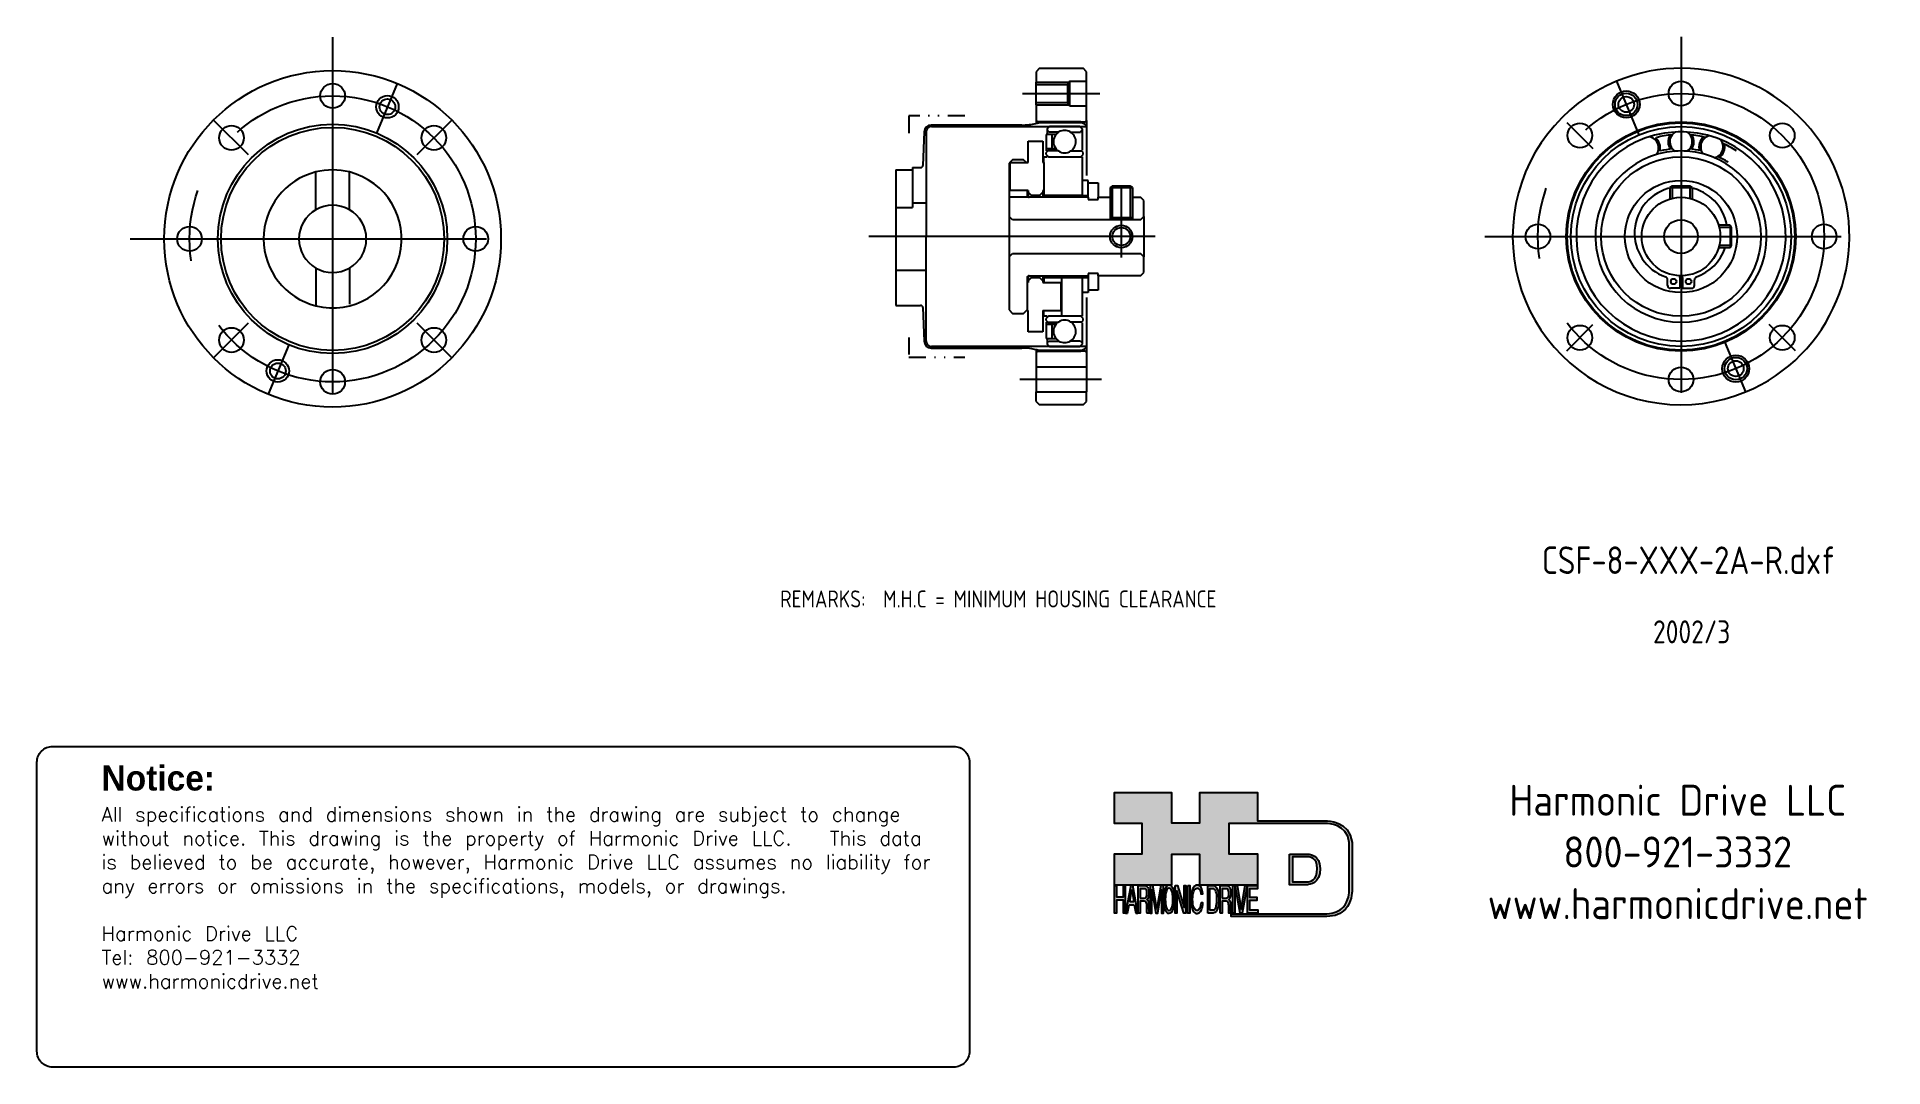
# Model space of a CAD drawing. Extents: x 106 to 271, y 106 to 198.
import ezdxf
from ezdxf.enums import TextEntityAlignment as Align

# ---------------------------------------------------------------- set-up
doc = ezdxf.new("R2010")
doc.units = 0
doc.header["$MEASUREMENT"] = 0
doc.linetypes.add('CENTER', pattern=[50.8, 31.75, -6.35, 6.35, -6.35])
doc.linetypes.add('DIVIDE', pattern=[3.824461, 1.529784, -0.764892, 0, -0.764892, 0, -0.764892])
doc.layers.get('0').update_dxf_attribs({"linetype": 'CONTINUOUS'})
for name, color, linetype in [('1', 7, 'CONTINUOUS'), ('AM_0', 7, 'CONTINUOUS'), ('LAYER_1', 5, 'CONTINUOUS')]:
    doc.layers.add(name, color=color, linetype=linetype)
doc.styles.get("Standard").update_dxf_attribs({"font": 'ISOCP.SHX'})

msp = doc.modelspace()

# ---------------------------------------------------------------- texts
at = {"layer": '1', "color": 0, "width": 0.9}
msp.add_text('CSF-8-XXX-2A-R.dxf', height=2.4562, dxfattribs=at).set_placement((240.19, 149.85))
for s, height, p in [('REMARKS:  M.H.C = MINIMUM HOUSING CLEARANCE', 1.5205, (191.76, 147.62)), ('2002/3', 2.047, (253.54, 144.69))]:
    msp.add_text(s, height=height, dxfattribs=at).set_placement(p, align=Align.MIDDLE_CENTER)

# ---------------------------------------------------------------- blocks, each defined once
blk = doc.blocks.new('AI9-BLK14')
at = {"layer": 'LAYER_1', "color": 7}
for points, knots in [([(-10.9, 10.9), (-10.9, 10.9), (-10.9, -10.9), (-10.9, -10.9), (-10.9, -10.9), (1.8, -10.9), (1.8, -10.9), (3.3, -10.9), (10.9, -10.3), (10.9, 0.7), (10.9, 10.6), (2.8, 10.9), (2.7, 10.9), (2.7, 10.9), (-9.9, 10.9), (-9.9, 10.9), (-9.9, 10.9), (-10.9, 10.9), (-10.9, 10.9)], [0, 0, 0, 0, 1, 1, 1, 2, 2, 2, 3, 3, 3, 4, 4, 4, 5, 5, 5, 6, 6, 6, 6]), ([(2.7, 8.9), (2.9, 8.9), (8.9, 8.6), (8.9, 0.7), (8.9, -8.2), (3.4, -8.9), (1.8, -8.9), (1.8, -8.9), (-7.2, -8.9), (-8.9, -8.9), (-8.9, -7.2), (-8.9, 7.2), (-8.9, 8.9), (-7.2, 8.9), (2.7, 8.9), (2.7, 8.9)], [0, 0, 0, 0, 1, 1, 1, 2, 2, 2, 3, 3, 3, 4, 4, 4, 5, 5, 5, 5])]:
    blk.add_open_spline(points, degree=3, knots=knots, dxfattribs=at)
blk = doc.blocks.new('AI9-BLK13')
at = {"layer": 'LAYER_1'}
h = blk.add_hatch(color=7, dxfattribs=at)
h.dxf.hatch_style = 2
h.paths.add_polyline_path([(-3.8, 10.7), (-2.5, 10.7), (-2.5, 1.9), (2.5, 1.9), (2.5, 10.7), (3.8, 10.7), (3.8, -10.7), (2.5, -10.7), (2.5, -0.7), (-2.5, -0.7), (-2.5, -10.7), (-3.8, -10.7)])
at = {"layer": 'LAYER_1', "color": 7}
blk.add_lwpolyline([(-3.8, 10.7), (-2.5, 10.7), (-2.5, 1.9), (2.5, 1.9), (2.5, 10.7), (3.8, 10.7), (3.8, -10.7), (2.5, -10.7), (2.5, -0.7), (-2.5, -0.7), (-2.5, -10.7), (-3.8, -10.7)], close=True, dxfattribs=at)
blk = doc.blocks.new('AI9-BLK11')
at = {"layer": 'LAYER_1', "color": 7}
for points, knots in [([(-4, -10.7), (-4, -10.7), (-2.6, -10.7), (-2.6, -10.7), (-2.6, -10.7), (-2.6, -1.5), (-2.6, -1.5), (-2.6, -1.5), (0.2, -1.5), (0.2, -1.5), (0.8, -1.5), (1.1, -1.7), (1.4, -1.9), (1.8, -2.4), (2, -3.3), (2.1, -4.7), (2.1, -4.7), (2.2, -8.3), (2.2, -8.3), (2.2, -9.2), (2.2, -9.7), (2.2, -10), (2.3, -10.3), (2.3, -10.6), (2.3, -10.7), (2.3, -10.7), (4, -10.7), (4, -10.7), (4, -10.7), (4, -10.3), (4, -10.3), (3.8, -10.1), (3.6, -9.6), (3.5, -8.9), (3.5, -8.5), (3.5, -7.9), (3.4, -7.1), (3.4, -7.1), (3.4, -4.2), (3.4, -4.2), (3.4, -3), (3.3, -2.1), (3.1, -1.5), (2.9, -1), (2.6, -0.5), (2.2, -0.2), (2.6, 0.3), (3, 1), (3.2, 1.8), (3.5, 2.6), (3.6, 3.7), (3.6, 5), (3.6, 7.4), (3.1, 9.1), (2.2, 10), (1.8, 10.5), (1.2, 10.7), (0.4, 10.7), (0.4, 10.7), (-4, 10.7), (-4, 10.7), (-4, 10.7), (-4, -10.7), (-4, -10.7)], [0, 0, 0, 0, 1, 1, 1, 2, 2, 2, 3, 3, 3, 4, 4, 4, 5, 5, 5, 6, 6, 6, 7, 7, 7, 8, 8, 8, 9, 9, 9, 10, 10, 10, 11, 11, 11, 12, 12, 12, 13, 13, 13, 14, 14, 14, 15, 15, 15, 16, 16, 16, 17, 17, 17, 18, 18, 18, 19, 19, 19, 20, 20, 20, 21, 21, 21, 21]), ([(-2.6, 0.9), (-2.6, 0.9), (-2.6, 8.2), (-2.6, 8.2), (-2.6, 8.2), (0.5, 8.2), (0.5, 8.2), (0.9, 8.2), (1.2, 8), (1.5, 7.7), (2, 7.2), (2.2, 6.2), (2.2, 4.6), (2.2, 3.2), (2.1, 2.3), (1.7, 1.7), (1.4, 1.2), (0.9, 0.9), (0.3, 0.9), (0.3, 0.9), (-2.6, 0.9), (-2.6, 0.9)], [0, 0, 0, 0, 1, 1, 1, 2, 2, 2, 3, 3, 3, 4, 4, 4, 5, 5, 5, 6, 6, 6, 7, 7, 7, 7])]:
    blk.add_open_spline(points, degree=3, knots=knots, dxfattribs=at)
blk = doc.blocks.new('AI9-BLK10')
at = {"layer": 'LAYER_1', "color": 7}
blk.add_open_spline([(-4.7, 10.7), (-4.7, 10.7), (-2.8, 10.7), (-2.8, 10.7), (-2.8, 10.7), (0, -7.4), (0, -7.4), (0, -7.4), (2.8, 10.7), (2.8, 10.7), (2.8, 10.7), (4.7, 10.7), (4.7, 10.7), (4.7, 10.7), (4.7, -10.7), (4.7, -10.7), (4.7, -10.7), (3.4, -10.7), (3.4, -10.7), (3.4, -10.7), (3.4, 1.9), (3.4, 1.9), (3.4, 2.4), (3.4, 3.1), (3.4, 4.1), (3.5, 5.1), (3.5, 6.2), (3.5, 7.4), (3.5, 7.4), (0.7, -10.7), (0.7, -10.7), (0.7, -10.7), (-0.7, -10.7), (-0.7, -10.7), (-0.7, -10.7), (-3.5, 7.4), (-3.5, 7.4), (-3.5, 7.4), (-3.5, 6.7), (-3.5, 6.7), (-3.5, 6.2), (-3.5, 5.4), (-3.4, 4.3), (-3.4, 3.2), (-3.4, 2.4), (-3.4, 1.9), (-3.4, 1.9), (-3.4, -10.7), (-3.4, -10.7), (-3.4, -10.7), (-4.7, -10.7), (-4.7, -10.7), (-4.7, -10.7), (-4.7, 10.7), (-4.7, 10.7)], degree=3, knots=[0, 0, 0, 0, 1, 1, 1, 2, 2, 2, 3, 3, 3, 4, 4, 4, 5, 5, 5, 6, 6, 6, 7, 7, 7, 8, 8, 8, 9, 9, 9, 10, 10, 10, 11, 11, 11, 12, 12, 12, 13, 13, 13, 14, 14, 14, 15, 15, 15, 16, 16, 16, 17, 17, 17, 18, 18, 18, 18], dxfattribs=at)
blk = doc.blocks.new('AI9-BLK9')
at = {"layer": 'LAYER_1', "color": 7}
for points in [[(0, 11.4), (-1.3, 11.4), (-2.3, 10), (-2.9, 7.4), (-3.5, 5.3), (-3.7, 2.8), (-3.7, -0.1), (-3.7, -3.3), (-3.4, -6), (-2.8, -8.1), (-2.1, -10.3), (-1.2, -11.4), (-0.1, -11.4), (1.2, -11.4), (2.2, -10.1), (2.8, -7.6), (3.4, -5.5), (3.7, -2.8), (3.7, 0.4), (3.7, 3.4), (3.4, 5.8), (2.9, 7.7), (2.3, 10.1), (1.3, 11.4), (0, 11.4)], [(0.1, -8.8), (-0.9, -8.8), (-1.6, -7.9), (-2, -6.3), (-2.5, -4.7), (-2.7, -2.7), (-2.7, -0.3), (-2.7, 2.7), (-2.4, 4.9), (-1.9, 6.5), (-1.4, 8), (-0.8, 8.8), (0, 8.8), (0.8, 8.8), (1.5, 8), (2, 6.4), (2.5, 4.9), (2.7, 2.9), (2.7, 0.3), (2.7, -2), (2.5, -4.2), (2.1, -6), (1.7, -7.8), (1, -8.8), (0.1, -8.8)]]:
    blk.add_open_spline(points, degree=3, knots=[0, 0, 0, 0, 1, 1, 1, 2, 2, 2, 3, 3, 3, 4, 4, 4, 5, 5, 5, 6, 6, 6, 7, 7, 7, 8, 8, 8, 8], dxfattribs=at)
blk = doc.blocks.new('AI9-BLK8')
at = {"layer": 'LAYER_1'}
h = blk.add_hatch(color=7, dxfattribs=at)
h.dxf.hatch_style = 2
h.paths.add_polyline_path([(-3.8, 10.7), (-2.3, 10.7), (2.6, -6.5), (2.6, 10.7), (3.8, 10.7), (3.8, -10.7), (2.3, -10.7), (-2.6, 6.5), (-2.6, -10.7), (-3.8, -10.7)])
at = {"layer": 'LAYER_1', "color": 7}
blk.add_lwpolyline([(-3.8, 10.7), (-2.3, 10.7), (2.6, -6.5), (2.6, 10.7), (3.8, 10.7), (3.8, -10.7), (2.3, -10.7), (-2.6, 6.5), (-2.6, -10.7), (-3.8, -10.7)], close=True, dxfattribs=at)
blk = doc.blocks.new('AI9-BLK7')
at = {"layer": 'LAYER_1'}
h = blk.add_hatch(color=7, dxfattribs=at)
h.dxf.hatch_style = 2
h.paths.add_polyline_path([(-0.7, 10.7), (0.7, 10.7), (0.7, -10.7), (-0.7, -10.7)])
at = {"layer": 'LAYER_1', "color": 7}
blk.add_lwpolyline([(-0.7, 10.7), (0.7, 10.7), (0.7, -10.7), (-0.7, -10.7)], close=True, dxfattribs=at)
blk = doc.blocks.new('AI9-BLK6')
at = {"layer": 'LAYER_1', "color": 7}
blk.add_open_spline([(3.1, 9.2), (3.7, 7.7), (4.1, 6.1), (4.2, 4.3), (4.2, 4.3), (2.9, 4.3), (2.9, 4.3), (2.7, 5.7), (2.4, 6.8), (2, 7.6), (1.6, 8.4), (1, 8.8), (0.2, 8.8), (-0.7, 8.8), (-1.5, 8), (-2.1, 6.5), (-2.7, 5), (-3, 2.8), (-3, -0.3), (-3, -2.8), (-2.7, -4.8), (-2.2, -6.4), (-1.6, -8), (-0.9, -8.8), (0.2, -8.8), (1.1, -8.8), (1.9, -7.9), (2.4, -6.3), (2.6, -5.4), (2.8, -4.3), (3, -2.8), (3, -2.8), (4.3, -2.8), (4.3, -2.8), (4.2, -5.1), (3.8, -7), (3.2, -8.5), (2.4, -10.4), (1.3, -11.3), (0.1, -11.3), (-1.1, -11.3), (-2, -10.6), (-2.8, -9), (-3.8, -7), (-4.3, -4), (-4.3, 0.2), (-4.3, 3.4), (-3.9, 6), (-3.2, 8), (-2.3, 10.2), (-1.2, 11.3), (0.2, 11.3), (1.4, 11.3), (2.4, 10.6), (3.1, 9.2)], degree=3, knots=[0, 0, 0, 0, 1, 1, 1, 2, 2, 2, 3, 3, 3, 4, 4, 4, 5, 5, 5, 6, 6, 6, 7, 7, 7, 8, 8, 8, 9, 9, 9, 10, 10, 10, 11, 11, 11, 12, 12, 12, 13, 13, 13, 14, 14, 14, 15, 15, 15, 16, 16, 16, 17, 17, 17, 18, 18, 18, 18], dxfattribs=at)
blk = doc.blocks.new('AI9-BLK5')
at = {"layer": 'LAYER_1', "color": 7}
for points, knots in [([(-3.9, -10.7), (-3.9, -10.7), (-0.1, -10.7), (-0.1, -10.7), (1.5, -10.7), (2.7, -9.1), (3.4, -5.9), (3.8, -4), (3.9, -2), (3.9, 0.3), (3.9, 3.3), (3.6, 5.7), (3, 7.6), (2.3, 9.7), (1.2, 10.7), (-0.1, 10.7), (-0.1, 10.7), (-3.9, 10.7), (-3.9, 10.7), (-3.9, 10.7), (-3.9, -10.7), (-3.9, -10.7)], [0, 0, 0, 0, 1, 1, 1, 2, 2, 2, 3, 3, 3, 4, 4, 4, 5, 5, 5, 6, 6, 6, 7, 7, 7, 7]), ([(-2.6, -8.3), (-2.6, -8.3), (-2.6, 8.2), (-2.6, 8.2), (-2.6, 8.2), (-0.3, 8.2), (-0.3, 8.2), (0.7, 8.2), (1.4, 7.4), (1.9, 6), (2.4, 4.5), (2.6, 2.4), (2.6, -0.2), (2.6, -0.9), (2.6, -1.6), (2.5, -2.5), (2.4, -3.8), (2.2, -4.9), (2, -5.8), (1.7, -6.9), (1.3, -7.6), (0.8, -8), (0.5, -8.2), (0.1, -8.3), (-0.3, -8.3), (-0.3, -8.3), (-2.6, -8.3), (-2.6, -8.3)], [0, 0, 0, 0, 1, 1, 1, 2, 2, 2, 3, 3, 3, 4, 4, 4, 5, 5, 5, 6, 6, 6, 7, 7, 7, 8, 8, 8, 9, 9, 9, 9])]:
    blk.add_open_spline(points, degree=3, knots=knots, dxfattribs=at)
blk = doc.blocks.new('AI9-BLK4')
at = {"layer": 'LAYER_1', "color": 7}
for points, knots in [([(-4, -10.7), (-4, -10.7), (-2.6, -10.7), (-2.6, -10.7), (-2.6, -10.7), (-2.6, -1.5), (-2.6, -1.5), (-2.6, -1.5), (0.2, -1.5), (0.2, -1.5), (0.8, -1.5), (1.1, -1.7), (1.4, -1.9), (1.8, -2.4), (2, -3.3), (2.1, -4.7), (2.1, -4.7), (2.2, -8.3), (2.2, -8.3), (2.2, -9.2), (2.2, -9.7), (2.2, -10), (2.3, -10.3), (2.3, -10.6), (2.3, -10.7), (2.3, -10.7), (4, -10.7), (4, -10.7), (4, -10.7), (4, -10.3), (4, -10.3), (3.8, -10.1), (3.6, -9.6), (3.5, -8.9), (3.5, -8.5), (3.5, -7.9), (3.4, -7.1), (3.4, -7.1), (3.4, -4.2), (3.4, -4.2), (3.4, -3), (3.3, -2.1), (3.1, -1.5), (2.9, -1), (2.6, -0.5), (2.2, -0.2), (2.6, 0.3), (3, 1), (3.2, 1.8), (3.5, 2.6), (3.6, 3.7), (3.6, 5), (3.6, 7.4), (3.1, 9.1), (2.2, 10), (1.8, 10.5), (1.2, 10.7), (0.4, 10.7), (0.4, 10.7), (-4, 10.7), (-4, 10.7), (-4, 10.7), (-4, -10.7), (-4, -10.7)], [0, 0, 0, 0, 1, 1, 1, 2, 2, 2, 3, 3, 3, 4, 4, 4, 5, 5, 5, 6, 6, 6, 7, 7, 7, 8, 8, 8, 9, 9, 9, 10, 10, 10, 11, 11, 11, 12, 12, 12, 13, 13, 13, 14, 14, 14, 15, 15, 15, 16, 16, 16, 17, 17, 17, 18, 18, 18, 19, 19, 19, 20, 20, 20, 21, 21, 21, 21]), ([(-2.6, 0.9), (-2.6, 0.9), (-2.6, 8.2), (-2.6, 8.2), (-2.6, 8.2), (0.5, 8.2), (0.5, 8.2), (0.9, 8.2), (1.2, 8), (1.5, 7.7), (2, 7.2), (2.2, 6.2), (2.2, 4.6), (2.2, 3.2), (2.1, 2.3), (1.7, 1.7), (1.4, 1.2), (0.9, 0.9), (0.3, 0.9), (0.3, 0.9), (-2.6, 0.9), (-2.6, 0.9)], [0, 0, 0, 0, 1, 1, 1, 2, 2, 2, 3, 3, 3, 4, 4, 4, 5, 5, 5, 6, 6, 6, 7, 7, 7, 7])]:
    blk.add_open_spline(points, degree=3, knots=knots, dxfattribs=at)
blk = doc.blocks.new('AI9-BLK3')
at = {"layer": 'LAYER_1'}
h = blk.add_hatch(color=7, dxfattribs=at)
h.dxf.hatch_style = 2
h.paths.add_polyline_path([(-0.7, 10.7), (0.7, 10.7), (0.7, -10.7), (-0.7, -10.7)])
at = {"layer": 'LAYER_1', "color": 7}
blk.add_lwpolyline([(-0.7, 10.7), (0.7, 10.7), (0.7, -10.7), (-0.7, -10.7)], close=True, dxfattribs=at)
blk = doc.blocks.new('AI9-BLK2')
at = {"layer": 'LAYER_1'}
h = blk.add_hatch(color=7, dxfattribs=at)
h.dxf.hatch_style = 2
h.paths.add_polyline_path([(-2.8, 10.7), (0, -7.6), (2.8, 10.7), (4.2, 10.7), (0.7, -10.7), (-0.7, -10.7), (-4.2, 10.7)])
at = {"layer": 'LAYER_1', "color": 7}
blk.add_lwpolyline([(-2.8, 10.7), (0, -7.6), (2.8, 10.7), (4.2, 10.7), (0.7, -10.7), (-0.7, -10.7), (-4.2, 10.7)], close=True, dxfattribs=at)
blk = doc.blocks.new('AI9-BLK1')
at = {"layer": 'LAYER_1'}
h = blk.add_hatch(color=7, dxfattribs=at)
h.dxf.hatch_style = 2
h.paths.add_polyline_path([(-3.6, 10.7), (3.5, 10.7), (3.5, 8.1), (-2.2, 8.1), (-2.2, 1.6), (3, 1.6), (3, -0.9), (-2.2, -0.9), (-2.2, -8.2), (3.6, -8.2), (3.6, -10.7), (-3.6, -10.7)])
at = {"layer": 'LAYER_1', "color": 7}
blk.add_lwpolyline([(-3.6, 10.7), (3.5, 10.7), (3.5, 8.1), (-2.2, 8.1), (-2.2, 1.6), (3, 1.6), (3, -0.9), (-2.2, -0.9), (-2.2, -8.2), (3.6, -8.2), (3.6, -10.7), (-3.6, -10.7)], close=True, dxfattribs=at)
blk = doc.blocks.new('HD_LLC_logo_OT5')
at = {"linetype": 'Continuous'}
h = blk.add_hatch(color=256, dxfattribs=at)
edge = h.paths.add_edge_path()
edge.add_spline(control_points=[(193.3, 186.2), (193.3, 186.2), (193.3, 219.7), (193.3, 219.7), (193.3, 219.7), (193.3, 219.7), (193.3, 219.7), (191.5, 235.5), (175.1, 235.2), (175, 235.2), (175, 235.2), (125.9, 235.2), (125.9, 235.2), (125.9, 235.2), (125.9, 255.5), (125.9, 255.5), (125.9, 255.5), (84.6, 255.5), (84.6, 255.5), (84.6, 255.5), (84.6, 233.8), (84.6, 233.8), (84.6, 233.8), (64.4, 233.8), (64.4, 233.8), (64.4, 233.8), (64.4, 255.5), (64.4, 255.5), (64.4, 255.5), (23.9, 255.5), (23.9, 255.5), (23.9, 255.5), (23.9, 233.2), (23.9, 233.2), (23.9, 233.2), (43.7, 233.2), (43.7, 233.2), (43.7, 233.2), (43.7, 211.5), (43.7, 211.5), (43.7, 211.5), (23.9, 211.5), (23.9, 211.5), (23.9, 211.5), (23.9, 189.2), (23.9, 189.2), (23.9, 189.2), (64.4, 189.2), (64.4, 189.2), (64.4, 189.2), (64.4, 211.1), (64.4, 211.1), (64.4, 211.1), (84.6, 211.1), (84.6, 211.1), (84.6, 211.1), (84.6, 189.2), (84.6, 189.2), (84.6, 189.2), (125.9, 189.2), (125.9, 189.2), (125.9, 189.2), (125.9, 211.5), (125.9, 211.5), (125.9, 211.5), (105.3, 211.5), (105.3, 211.5), (105.3, 211.5), (105.3, 233.2), (105.3, 233.2), (105.3, 233.2), (175, 233.2), (175, 233.2), (175.6, 233.3), (189.7, 233.4), (191.3, 219.6), (191.3, 219.4), (191.3, 186.1), (191.3, 186.1), (191.3, 186.1), (191.3, 186.1), (191.3, 186.1), (191.3, 186.1), (191.3, 186), (191.3, 185.7), (191.3, 184.2), (191, 178), (187, 173.6), (184.3, 170.6), (180.3, 169), (175.3, 168.9), (175.3, 168.9), (107, 168.9), (107, 168.9), (107, 168.9), (107, 166.9), (107, 166.9), (107, 166.9), (175.3, 166.9), (175.3, 166.9), (180.9, 167), (185.4, 168.8), (188.5, 172.2), (193, 177.1), (193.3, 183.7), (193.3, 185.7), (193.3, 185.9), (193.3, 186.1), (193.3, 186.2)], knot_values=[0, 0, 0, 0, 1, 1, 1, 2, 2, 2, 3, 3, 3, 4, 4, 4, 5, 5, 5, 6, 6, 6, 7, 7, 7, 8, 8, 8, 9, 9, 9, 10, 10, 10, 11, 11, 11, 12, 12, 12, 13, 13, 13, 14, 14, 14, 15, 15, 15, 16, 16, 16, 17, 17, 17, 18, 18, 18, 19, 19, 19, 20, 20, 20, 21, 21, 21, 22, 22, 22, 23, 23, 23, 24, 24, 24, 25, 25, 25, 26, 26, 26, 27, 27, 27, 28, 28, 28, 29, 29, 29, 30, 30, 30, 31, 31, 31, 32, 32, 32, 33, 33, 33, 34, 34, 34, 35, 35, 35, 36, 36, 36, 36], degree=3, periodic=0)
h = blk.add_hatch(color=256, dxfattribs=at)
edge = h.paths.add_edge_path()
edge.add_spline(control_points=[(148.7, 211.4), (148.7, 211.4), (148.7, 189.6), (148.7, 189.6), (148.7, 189.6), (161.3, 189.6), (161.3, 189.6), (162.8, 189.6), (170.5, 190.2), (170.5, 201.2), (170.5, 211.1), (162.3, 211.4), (162.3, 211.4), (162.3, 211.4), (149.7, 211.4), (149.7, 211.4), (149.7, 211.4), (148.7, 211.4), (148.7, 211.4)], knot_values=[0, 0, 0, 0, 1, 1, 1, 2, 2, 2, 3, 3, 3, 4, 4, 4, 5, 5, 5, 6, 6, 6, 6], degree=3, periodic=0)
edge = h.paths.add_edge_path(flags=16)
edge.add_spline(control_points=[(162.2, 209.4), (162.5, 209.4), (168.5, 209.1), (168.5, 201.2), (168.5, 192.3), (163, 191.6), (161.3, 191.6), (161.3, 191.6), (152.3, 191.6), (150.7, 191.6), (150.7, 193.3), (150.7, 207.7), (150.7, 209.4), (152.4, 209.4), (162.2, 209.4), (162.2, 209.4)], knot_values=[0, 0, 0, 0, 1, 1, 1, 2, 2, 2, 3, 3, 3, 4, 4, 4, 5, 5, 5, 5], degree=3, periodic=0)
h = blk.add_hatch(color=256, dxfattribs=at)
h.paths.add_polyline_path([(35.5, 189.1), (31.8, 169.3), (33.2, 169.3), (34.3, 175.3), (38, 175.3), (39.1, 169.3), (40.4, 169.3), (37, 189.1)])
h.paths.add_polyline_path([(37.7, 177.4), (34.7, 177.4), (36.2, 186.2)], flags=16)
h = blk.add_hatch(color=256, dxfattribs=at)
edge = h.paths.add_edge_path(flags=16)
edge.add_spline(control_points=[(42.1, 180), (42.1, 180), (42.1, 186.7), (42.1, 186.7), (42.1, 186.7), (45.2, 186.7), (45.2, 186.7), (45.7, 186.7), (46, 186.6), (46.3, 186.3), (46.8, 185.8), (47, 184.9), (47, 183.5), (47, 182.2), (46.8, 181.3), (46.5, 180.8), (46.1, 180.3), (45.7, 180), (45.1, 180), (45.1, 180), (42.1, 180), (42.1, 180)], knot_values=[0, 0, 0, 0, 1, 1, 1, 2, 2, 2, 3, 3, 3, 4, 4, 4, 5, 5, 5, 6, 6, 6, 7, 7, 7, 7], degree=3, periodic=0)
edge = h.paths.add_edge_path()
edge.add_spline(control_points=[(40.8, 169.3), (40.8, 169.3), (42.1, 169.3), (42.1, 169.3), (42.1, 169.3), (42.1, 177.8), (42.1, 177.8), (42.1, 177.8), (45, 177.8), (45, 177.8), (45.5, 177.8), (45.9, 177.7), (46.2, 177.5), (46.6, 177), (46.8, 176.1), (46.8, 174.9), (46.8, 174.9), (46.9, 171.6), (46.9, 171.6), (46.9, 170.8), (47, 170.3), (47, 170), (47, 169.7), (47.1, 169.5), (47.1, 169.3), (47.1, 169.3), (48.7, 169.3), (48.7, 169.3), (48.7, 169.3), (48.7, 169.8), (48.7, 169.8), (48.5, 170), (48.4, 170.4), (48.3, 171), (48.3, 171.4), (48.2, 171.9), (48.2, 172.7), (48.2, 172.7), (48.2, 175.3), (48.2, 175.3), (48.1, 176.5), (48, 177.3), (47.8, 177.8), (47.6, 178.3), (47.4, 178.7), (47, 179.1), (47.4, 179.5), (47.7, 180.1), (48, 180.9), (48.2, 181.6), (48.3, 182.6), (48.3, 183.8), (48.3, 186), (47.9, 187.6), (47, 188.4), (46.5, 188.9), (45.9, 189.1), (45.2, 189.1), (45.2, 189.1), (40.8, 189.1), (40.8, 189.1), (40.8, 189.1), (40.8, 169.3), (40.8, 169.3)], knot_values=[0, 0, 0, 0, 1, 1, 1, 2, 2, 2, 3, 3, 3, 4, 4, 4, 5, 5, 5, 6, 6, 6, 7, 7, 7, 8, 8, 8, 9, 9, 9, 10, 10, 10, 11, 11, 11, 12, 12, 12, 13, 13, 13, 14, 14, 14, 15, 15, 15, 16, 16, 16, 17, 17, 17, 18, 18, 18, 19, 19, 19, 20, 20, 20, 21, 21, 21, 21], degree=3, periodic=0)
h = blk.add_hatch(color=256, dxfattribs=at)
edge = h.paths.add_edge_path()
edge.add_spline(control_points=[(49.4, 189.1), (49.4, 189.1), (51.2, 189.1), (51.2, 189.1), (51.2, 189.1), (54, 172.4), (54, 172.4), (54, 172.4), (56.8, 189.1), (56.8, 189.1), (56.8, 189.1), (58.7, 189.1), (58.7, 189.1), (58.7, 189.1), (58.7, 169.3), (58.7, 169.3), (58.7, 169.3), (57.5, 169.3), (57.5, 169.3), (57.5, 169.3), (57.5, 181), (57.5, 181), (57.5, 181.4), (57.5, 182.1), (57.5, 183), (57.5, 183.9), (57.5, 184.9), (57.5, 186), (57.5, 186), (54.7, 169.3), (54.7, 169.3), (54.7, 169.3), (53.4, 169.3), (53.4, 169.3), (53.4, 169.3), (50.6, 186), (50.6, 186), (50.6, 186), (50.6, 185.4), (50.6, 185.4), (50.6, 184.9), (50.6, 184.2), (50.6, 183.2), (50.6, 182.2), (50.6, 181.5), (50.6, 181), (50.6, 181), (50.6, 169.3), (50.6, 169.3), (50.6, 169.3), (49.4, 169.3), (49.4, 169.3), (49.4, 169.3), (49.4, 189.1), (49.4, 189.1)], knot_values=[0, 0, 0, 0, 1, 1, 1, 2, 2, 2, 3, 3, 3, 4, 4, 4, 5, 5, 5, 6, 6, 6, 7, 7, 7, 8, 8, 8, 9, 9, 9, 10, 10, 10, 11, 11, 11, 12, 12, 12, 13, 13, 13, 14, 14, 14, 15, 15, 15, 16, 16, 16, 17, 17, 17, 18, 18, 18, 18], degree=3, periodic=0)
h = blk.add_hatch(color=256, dxfattribs=at)
edge = h.paths.add_edge_path(flags=16)
edge.add_spline(control_points=[(62.9, 171.3), (61.9, 171.3), (61.2, 172.1), (60.7, 173.5), (60.3, 175), (60.1, 176.8), (60.1, 179), (60.1, 181.6), (60.4, 183.7), (60.9, 185), (61.4, 186.4), (62, 187.1), (62.8, 187.1), (63.6, 187.1), (64.3, 186.4), (64.8, 185), (65.2, 183.6), (65.5, 181.8), (65.5, 179.5), (65.5, 177.4), (65.3, 175.5), (64.9, 173.8), (64.4, 172.2), (63.8, 171.3), (62.9, 171.3)], knot_values=[0, 0, 0, 0, 1, 1, 1, 2, 2, 2, 3, 3, 3, 4, 4, 4, 5, 5, 5, 6, 6, 6, 7, 7, 7, 8, 8, 8, 8], degree=3, periodic=0)
edge = h.paths.add_edge_path()
edge.add_spline(control_points=[(62.8, 189.4), (61.5, 189.4), (60.5, 188.2), (59.8, 185.9), (59.3, 184), (59.1, 181.8), (59.1, 179.1), (59.1, 176.2), (59.4, 173.8), (60, 171.9), (60.6, 170), (61.6, 169), (62.7, 169), (64, 169), (65, 170.1), (65.6, 172.4), (66.2, 174.3), (66.5, 176.7), (66.5, 179.6), (66.5, 182.2), (66.2, 184.4), (65.7, 186.1), (65.1, 188.3), (64.1, 189.4), (62.8, 189.4)], knot_values=[0, 0, 0, 0, 1, 1, 1, 2, 2, 2, 3, 3, 3, 4, 4, 4, 5, 5, 5, 6, 6, 6, 7, 7, 7, 8, 8, 8, 8], degree=3, periodic=0)
h = blk.add_hatch(color=256, dxfattribs=at)
edge = h.paths.add_edge_path()
edge.add_spline(control_points=[(85.6, 187.5), (86.3, 186.2), (86.7, 184.7), (86.7, 183.1), (86.7, 183.1), (85.4, 183.1), (85.4, 183.1), (85.3, 184.3), (85, 185.3), (84.6, 186), (84.1, 186.7), (83.5, 187.1), (82.8, 187.1), (81.8, 187.1), (81.1, 186.4), (80.5, 185.1), (79.9, 183.8), (79.6, 181.7), (79.6, 178.9), (79.6, 176.7), (79.9, 174.9), (80.4, 173.4), (80.9, 172), (81.7, 171.3), (82.7, 171.3), (83.7, 171.3), (84.4, 172.1), (84.9, 173.6), (85.2, 174.3), (85.4, 175.4), (85.5, 176.7), (85.5, 176.7), (86.8, 176.7), (86.8, 176.7), (86.7, 174.6), (86.4, 172.9), (85.7, 171.5), (84.9, 169.9), (83.9, 169), (82.6, 169), (81.5, 169), (80.5, 169.7), (79.8, 171.1), (78.8, 172.9), (78.3, 175.6), (78.3, 179.4), (78.3, 182.3), (78.7, 184.6), (79.4, 186.4), (80.2, 188.4), (81.3, 189.4), (82.8, 189.4), (84, 189.4), (84.9, 188.8), (85.6, 187.5)], knot_values=[0, 0, 0, 0, 1, 1, 1, 2, 2, 2, 3, 3, 3, 4, 4, 4, 5, 5, 5, 6, 6, 6, 7, 7, 7, 8, 8, 8, 9, 9, 9, 10, 10, 10, 11, 11, 11, 12, 12, 12, 13, 13, 13, 14, 14, 14, 15, 15, 15, 16, 16, 16, 17, 17, 17, 18, 18, 18, 18], degree=3, periodic=0)
h = blk.add_hatch(color=256, dxfattribs=at)
edge = h.paths.add_edge_path(flags=16)
edge.add_spline(control_points=[(91.7, 171.6), (91.7, 171.6), (91.7, 186.7), (91.7, 186.7), (91.7, 186.7), (94, 186.7), (94, 186.7), (95, 186.7), (95.8, 186.1), (96.2, 184.7), (96.7, 183.4), (96.9, 181.5), (96.9, 179), (96.9, 178.4), (96.9, 177.7), (96.8, 177), (96.7, 175.7), (96.6, 174.7), (96.3, 173.9), (96, 172.9), (95.6, 172.2), (95.1, 171.9), (94.8, 171.7), (94.4, 171.6), (94, 171.6), (94, 171.6), (91.7, 171.6), (91.7, 171.6)], knot_values=[0, 0, 0, 0, 1, 1, 1, 2, 2, 2, 3, 3, 3, 4, 4, 4, 5, 5, 5, 6, 6, 6, 7, 7, 7, 8, 8, 8, 9, 9, 9, 9], degree=3, periodic=0)
edge = h.paths.add_edge_path()
edge.add_spline(control_points=[(90.4, 169.3), (90.4, 169.3), (94.2, 169.3), (94.2, 169.3), (95.9, 169.3), (97, 170.8), (97.7, 173.8), (98.1, 175.5), (98.3, 177.4), (98.3, 179.5), (98.3, 182.2), (97.9, 184.5), (97.3, 186.2), (96.6, 188.1), (95.6, 189.1), (94.2, 189.1), (94.2, 189.1), (90.4, 189.1), (90.4, 189.1), (90.4, 189.1), (90.4, 169.3), (90.4, 169.3)], knot_values=[0, 0, 0, 0, 1, 1, 1, 2, 2, 2, 3, 3, 3, 4, 4, 4, 5, 5, 5, 6, 6, 6, 7, 7, 7, 7], degree=3, periodic=0)
h = blk.add_hatch(color=256, dxfattribs=at)
edge = h.paths.add_edge_path(flags=16)
edge.add_spline(control_points=[(100.6, 180), (100.6, 180), (100.6, 186.7), (100.6, 186.7), (100.6, 186.7), (103.7, 186.7), (103.7, 186.7), (104.1, 186.7), (104.5, 186.6), (104.7, 186.3), (105.2, 185.8), (105.5, 184.9), (105.5, 183.5), (105.5, 182.2), (105.3, 181.3), (104.9, 180.8), (104.6, 180.3), (104.1, 180), (103.5, 180), (103.5, 180), (100.6, 180), (100.6, 180)], knot_values=[0, 0, 0, 0, 1, 1, 1, 2, 2, 2, 3, 3, 3, 4, 4, 4, 5, 5, 5, 6, 6, 6, 7, 7, 7, 7], degree=3, periodic=0)
edge = h.paths.add_edge_path()
edge.add_spline(control_points=[(99.2, 169.3), (99.2, 169.3), (100.6, 169.3), (100.6, 169.3), (100.6, 169.3), (100.6, 177.8), (100.6, 177.8), (100.6, 177.8), (103.4, 177.8), (103.4, 177.8), (104, 177.8), (104.4, 177.7), (104.6, 177.5), (105, 177), (105.3, 176.1), (105.3, 174.9), (105.3, 174.9), (105.4, 171.6), (105.4, 171.6), (105.4, 170.8), (105.4, 170.3), (105.4, 170), (105.5, 169.7), (105.5, 169.5), (105.5, 169.3), (105.5, 169.3), (107.2, 169.3), (107.2, 169.3), (107.2, 169.3), (107.2, 169.8), (107.2, 169.8), (107, 170), (106.8, 170.4), (106.8, 171), (106.7, 171.4), (106.7, 171.9), (106.6, 172.7), (106.6, 172.7), (106.6, 175.3), (106.6, 175.3), (106.6, 176.5), (106.5, 177.3), (106.3, 177.8), (106.1, 178.3), (105.8, 178.7), (105.4, 179.1), (105.8, 179.5), (106.2, 180.1), (106.4, 180.9), (106.7, 181.6), (106.8, 182.6), (106.8, 183.8), (106.8, 186), (106.3, 187.6), (105.4, 188.4), (105, 188.9), (104.4, 189.1), (103.7, 189.1), (103.7, 189.1), (99.2, 189.1), (99.2, 189.1), (99.2, 189.1), (99.2, 169.3), (99.2, 169.3)], knot_values=[0, 0, 0, 0, 1, 1, 1, 2, 2, 2, 3, 3, 3, 4, 4, 4, 5, 5, 5, 6, 6, 6, 7, 7, 7, 8, 8, 8, 9, 9, 9, 10, 10, 10, 11, 11, 11, 12, 12, 12, 13, 13, 13, 14, 14, 14, 15, 15, 15, 16, 16, 16, 17, 17, 17, 18, 18, 18, 19, 19, 19, 20, 20, 20, 21, 21, 21, 21], degree=3, periodic=0)
at = {"layer": 'LAYER_1', "color": 7}
for p, q in [((35.5, 189.1), (31.8, 169.3)), ((34.7, 177.4), (36.2, 186.2)), ((37, 189.1), (35.5, 189.1)), ((36.2, 186.2), (37.7, 177.4)), ((40.4, 169.3), (37, 189.1)), ((33.2, 169.3), (34.3, 175.3)), ((34.3, 175.3), (38, 175.3)), ((37.7, 177.4), (34.7, 177.4)), ((38, 175.3), (39.1, 169.3)), ((31.8, 169.3), (33.2, 169.3)), ((39.1, 169.3), (40.4, 169.3))]:
    blk.add_line(p, q, dxfattribs=at)
blk.add_open_spline([(193.3, 186.2), (193.3, 186.2), (193.3, 219.7), (193.3, 219.7), (193.3, 219.7), (193.3, 219.7), (193.3, 219.7), (191.5, 235.5), (175.1, 235.2), (175, 235.2), (175, 235.2), (125.9, 235.2), (125.9, 235.2), (125.9, 235.2), (125.9, 255.5), (125.9, 255.5), (125.9, 255.5), (84.6, 255.5), (84.6, 255.5), (84.6, 255.5), (84.6, 233.8), (84.6, 233.8), (84.6, 233.8), (64.4, 233.8), (64.4, 233.8), (64.4, 233.8), (64.4, 255.5), (64.4, 255.5), (64.4, 255.5), (23.9, 255.5), (23.9, 255.5), (23.9, 255.5), (23.9, 233.2), (23.9, 233.2), (23.9, 233.2), (43.7, 233.2), (43.7, 233.2), (43.7, 233.2), (43.7, 211.5), (43.7, 211.5), (43.7, 211.5), (23.9, 211.5), (23.9, 211.5), (23.9, 211.5), (23.9, 189.2), (23.9, 189.2), (23.9, 189.2), (64.4, 189.2), (64.4, 189.2), (64.4, 189.2), (64.4, 211.1), (64.4, 211.1), (64.4, 211.1), (84.6, 211.1), (84.6, 211.1), (84.6, 211.1), (84.6, 189.2), (84.6, 189.2), (84.6, 189.2), (125.9, 189.2), (125.9, 189.2), (125.9, 189.2), (125.9, 211.5), (125.9, 211.5), (125.9, 211.5), (105.3, 211.5), (105.3, 211.5), (105.3, 211.5), (105.3, 233.2), (105.3, 233.2), (105.3, 233.2), (175, 233.2), (175, 233.2), (175.6, 233.3), (189.7, 233.4), (191.3, 219.6), (191.3, 219.4), (191.3, 186.1), (191.3, 186.1), (191.3, 186.1), (191.3, 186.1), (191.3, 186.1), (191.3, 186.1), (191.3, 186), (191.3, 185.7), (191.3, 184.2), (191, 178), (187, 173.6), (184.3, 170.6), (180.3, 169), (175.3, 168.9), (175.3, 168.9), (107, 168.9), (107, 168.9), (107, 168.9), (107, 166.9), (107, 166.9), (107, 166.9), (175.3, 166.9), (175.3, 166.9), (180.9, 167), (185.4, 168.8), (188.5, 172.2), (193, 177.1), (193.3, 183.7), (193.3, 185.7), (193.3, 185.9), (193.3, 186.1), (193.3, 186.2)], degree=3, knots=[0, 0, 0, 0, 1, 1, 1, 2, 2, 2, 3, 3, 3, 4, 4, 4, 5, 5, 5, 6, 6, 6, 7, 7, 7, 8, 8, 8, 9, 9, 9, 10, 10, 10, 11, 11, 11, 12, 12, 12, 13, 13, 13, 14, 14, 14, 15, 15, 15, 16, 16, 16, 17, 17, 17, 18, 18, 18, 19, 19, 19, 20, 20, 20, 21, 21, 21, 22, 22, 22, 23, 23, 23, 24, 24, 24, 25, 25, 25, 26, 26, 26, 27, 27, 27, 28, 28, 28, 29, 29, 29, 30, 30, 30, 31, 31, 31, 32, 32, 32, 33, 33, 33, 34, 34, 34, 35, 35, 35, 36, 36, 36, 36], dxfattribs=at)
blk.add_blockref('AI9-BLK14', (159.6, 200.5), dxfattribs=at)
for name, p, yscale in [('AI9-BLK13', (27.7, 179.2), 0.9200000000000002), ('AI9-BLK11', (44.8, 179.2), 0.9200000000000002), ('AI9-BLK10', (54, 179.2), 0.9200000000000002), ('AI9-BLK9', (62.8, 179.2), 0.9), ('AI9-BLK8', (71, 179.2), 0.9200000000000002), ('AI9-BLK7', (76.9, 179.2), 0.9200000000000002), ('AI9-BLK6', (82.6, 179.2), 0.9), ('AI9-BLK5', (94.3, 179.2), 0.9200000000000002), ('AI9-BLK4', (103.2, 179.2), 0.9200000000000002), ('AI9-BLK3', (108.9, 179.2), 0.9200000000000002), ('AI9-BLK2', (114.2, 179.2), 0.9200000000000002), ('AI9-BLK1', (122.4, 179.2), 0.9200000000000002)]:
    blk.add_blockref(name, p, dxfattribs=dict(at, yscale=yscale))
blk = doc.blocks.new('HD logo-new')
at = {"color": 3, "xscale": 0.2999999999999971, "yscale": 0.3000000000000007, "zscale": 0.3}
blk.add_blockref('HD_LLC_logo_OT5', (-27.16, -68.37), dxfattribs=at)
blk = doc.blocks.new('HD Logo')
blk.add_blockref('HD logo-new', (0.97, 7.27))
blk = doc.blocks.new('HD LLC')
at = {"insert": (-2.31, 1.25), "char_height": 5.6754, "width": 236.1829, "attachment_point": 5}
blk.add_mtext('Harmonic Drive LLC\\P800-921-3332\\Pwww.harmonicdrive.net', dxfattribs=at)
blk = doc.blocks.new('NTC')
blk.add_lwpolyline([(4.58, -10.79), (319.39, -10.79, -0.414214), (324.9, -16.3), (324.9, -117.41, -0.414214), (319.39, -122.92), (4.58, -122.92, -0.414214), (-0.93, -117.41), (-0.93, -16.3, -0.414214)], format="xyb", close=True)
at = {"linetype": 'Continuous', "lineweight": 30, "insert": (21.65, -17.45), "char_height": 8.75, "width": 294.5433, "attachment_point": 1}
blk.add_mtext('{\\fTxt|b1|i0|c0|p2;Notice:\\P\\Ftxt.shx;\\H0.5714x;All specifications and dimensions shown in the drawing are subject to change without notice. This drawing is the property of Harmonic Drive LLC.   This data is believed to be accurate, however, Harmonic Drive LLC assumes no liability for any errors or omissions in the specifications, models, or drawings.\\P\\PHarmonic Drive LLC\\PTel: 800-921-3332\\Pwww.harmonicdrive.net}', dxfattribs=at)

# ---------------------------------------------------------------- linework, layer by layer
at = {"color": 7}
for p, q in [((251.39, 175.58), (251.39, 176.09)), ((252.47, 176.28), (252.47, 175.33)), ((252.72, 176.28), (252.72, 175.33)), ((253.79, 175.58), (253.79, 176.09)), ((252.47, 175.33), (251.64, 175.33)), ((252.72, 175.33), (253.54, 175.33))]:
    msp.add_line(p, q, dxfattribs=at)
for centre in [(251.93, 175.93), (253.26, 175.93)]:
    msp.add_circle(centre, 0.25, dxfattribs=at)
for centre, radius, start, end in [((252.59, 180.24), 4.14, 101.7364, 250.7304), ((252.59, 180.24), 4.14, 9.7256, 78.2636), ((252.59, 180.24), 4.14, 289.2696, 341.7161), ((251.14, 176.09), 0.25, 0, 70.7304), ((254.04, 176.09), 0.25, 109.2696, 180), ((251.64, 175.58), 0.25, 180, 270), ((253.54, 175.58), 0.25, 270, 0)]:
    msp.add_arc(centre, radius, start, end, dxfattribs=at)
at = {"layer": '1', "color": 3, "linetype": 'CENTER'}
for p, q in [((132.45, 197.73), (132.45, 161.19)), ((252.59, 197.74), (252.59, 161.83)), ((138.19, 193.59), (136.36, 189.17)), ((193.92, 192.69), (200.82, 192.69)), ((246.85, 193.8), (248.84, 189)), ((124.96, 187.21), (121.84, 190.33)), ((143.06, 190.33), (139.94, 187.21)), ((242.41, 190.12), (244.74, 187.79)), ((252.59, 189.22), (252.59, 187.72)), ((202.72, 184.44), (202.72, 178.06)), ((114.4, 179.73), (150.16, 179.73)), ((205.74, 179.94), (180.22, 179.94)), ((235.1, 179.94), (270.59, 179.94)), ((121.84, 169.12), (124.96, 172.24)), ((139.94, 172.24), (143.06, 169.12)), ((242.41, 169.76), (244.74, 172.09)), ((262.78, 169.76), (260.44, 172.09)), ((128.54, 170.29), (126.71, 165.87)), ((256.5, 170.5), (258.33, 166.08)), ((200.95, 167.19), (193.67, 167.19))]:
    msp.add_line(p, q, dxfattribs=at)
at = {"layer": '1', "color": 7}
for p, q in [((195.42, 194.94), (195.12, 194.64)), ((195.12, 194.64), (195.12, 193.69)), ((195.42, 194.94), (199.32, 194.94)), ((199.62, 194.64), (199.32, 194.94)), ((199.62, 193.79), (199.62, 194.64)), ((195.12, 193.49), (195.12, 193.69)), ((195.12, 193.49), (197.94, 193.49)), ((195.12, 191.89), (195.12, 193.49)), ((198.12, 193.79), (197.94, 193.49)), ((197.94, 193.49), (197.94, 191.89)), ((198.12, 191.59), (198.12, 193.79)), ((198.12, 193.79), (199.62, 193.79)), ((199.62, 191.59), (199.62, 193.79)), ((195.12, 191.89), (197.94, 191.89)), ((195.12, 191.69), (195.12, 191.89)), ((195.12, 191.69), (195.12, 190.28)), ((197.94, 191.89), (198.12, 191.59)), ((198.12, 191.59), (199.62, 191.59)), ((199.62, 190.28), (199.62, 191.59)), ((185.15, 189.27), (185.04, 186.28)), ((185.32, 189.25), (185.32, 179.94)), ((193.87, 189.88), (185.78, 189.88)), ((185.82, 189.75), (199.57, 189.75)), ((195.32, 190.08), (195.12, 190.28)), ((195.12, 190.28), (195.12, 190.02)), ((195.62, 190.16), (195.24, 190.16)), ((199.42, 190.08), (195.32, 190.08)), ((199.12, 190.16), (195.62, 190.16)), ((196.12, 189.55), (196.32, 189.75)), ((196.12, 189.55), (196.12, 189.41)), ((196.27, 189.26), (196.12, 189.41)), ((196.12, 189.41), (196.12, 189.13)), ((197.16, 189.26), (196.27, 189.26)), ((199.02, 189.75), (196.32, 189.75)), ((198.17, 189.26), (199.07, 189.26)), ((199.02, 189.75), (199.22, 189.55)), ((199.22, 189.41), (199.07, 189.26)), ((199.12, 190.16), (199.59, 189.9)), ((199.12, 190.16), (199.49, 190.16)), ((199.22, 189.55), (199.22, 189.41)), ((199.22, 189.41), (199.22, 187.63)), ((199.42, 190.08), (199.62, 190.28)), ((199.62, 190.28), (199.62, 189.85)), ((199.62, 189.85), (199.62, 189.8)), ((199.62, 189.8), (199.62, 185.38)), ((194.42, 186.54), (194.42, 188.44)), ((194.42, 188.44), (195.72, 188.44)), ((195.72, 188.44), (195.72, 186.54)), ((196.02, 189.04), (196.02, 187.79)), ((196.52, 189.04), (196.02, 189.04)), ((196.02, 187.79), (196.52, 187.79)), ((196.02, 187.79), (196.02, 187.57)), ((196.17, 187.57), (196.02, 187.42)), ((197.11, 187.57), (196.17, 187.57)), ((196.9, 189.04), (196.52, 189.04)), ((196.52, 189.04), (196.52, 187.79)), ((196.52, 187.79), (196.87, 187.79)), ((198.22, 187.57), (199.17, 187.57)), ((199.32, 187.42), (199.17, 187.57)), ((252.59, 188.97), (252.59, 187.97)), ((182.62, 185.9), (184.12, 185.9)), ((182.62, 185.9), (182.62, 182.54)), ((184.12, 186.09), (184.12, 185.9)), ((184.12, 186.09), (184.84, 186.09)), ((184.12, 185.9), (184.12, 182.94)), ((193.02, 186.79), (192.72, 186.49)), ((192.72, 186.49), (192.72, 183.44)), ((192.82, 184.04), (192.82, 186.54)), ((192.82, 186.54), (194.27, 186.54)), ((194.02, 186.79), (193.02, 186.79)), ((194.27, 186.54), (194.02, 186.79)), ((194.27, 186.54), (194.42, 186.54)), ((195.72, 186.54), (195.82, 186.54)), ((195.82, 186.54), (195.82, 187.05)), ((195.82, 187.05), (196.12, 187.05)), ((195.82, 186.54), (195.82, 184.04)), ((196.02, 187.25), (196.02, 187.42)), ((196.02, 187.25), (196.22, 187.05)), ((196.22, 187.05), (199.12, 187.05)), ((199.02, 187.05), (199.22, 187.05)), ((199.12, 187.05), (199.32, 187.25)), ((199.22, 187.05), (199.22, 184.94)), ((199.32, 187.25), (199.32, 187.42)), ((130.95, 182.33), (130.95, 185.69)), ((133.95, 182.33), (133.95, 185.69)), ((199.77, 184.94), (199.22, 184.94)), ((199.22, 184.94), (199.22, 183.59)), ((199.77, 184.73), (199.77, 184.94)), ((199.77, 184.73), (200.67, 184.73)), ((199.77, 183.59), (199.77, 184.73)), ((200.67, 184.73), (200.67, 183.44)), ((201.92, 184.44), (201.72, 184.32)), ((201.72, 184.32), (201.72, 181.64)), ((201.72, 184.32), (203.72, 184.32)), ((203.52, 184.44), (201.92, 184.44)), ((203.72, 184.32), (203.52, 184.44)), ((203.72, 184.32), (203.72, 181.64)), ((251.79, 184.44), (251.59, 184.32)), ((251.59, 184.32), (253.59, 184.32)), ((251.59, 184.32), (251.59, 183.29)), ((253.39, 184.44), (251.79, 184.44)), ((253.59, 184.32), (253.39, 184.44)), ((253.59, 184.32), (253.59, 183.29)), ((184.12, 182.94), (185.32, 182.94)), ((184.12, 182.94), (184.12, 182.54)), ((194.52, 183.44), (192.72, 183.44)), ((192.72, 183.44), (192.72, 181.74)), ((194.32, 184.04), (192.82, 184.04)), ((194.42, 184.04), (194.32, 184.04)), ((194.32, 184.04), (194.32, 183.64)), ((194.42, 184.04), (194.42, 183.89)), ((194.72, 183.59), (194.42, 183.89)), ((194.42, 183.89), (194.42, 183.47)), ((194.72, 183.44), (194.52, 183.44)), ((195.42, 183.59), (194.72, 183.59)), ((194.72, 183.59), (194.72, 183.44)), ((195.42, 183.44), (194.72, 183.44)), ((195.42, 183.59), (195.72, 183.89)), ((195.42, 183.59), (195.42, 183.44)), ((195.72, 183.44), (195.42, 183.44)), ((195.82, 184.04), (195.72, 184.04)), ((195.72, 184.04), (195.72, 183.89)), ((195.72, 183.89), (195.72, 183.44)), ((195.82, 183.44), (195.72, 183.44)), ((195.82, 184.04), (195.82, 183.44)), ((199.22, 183.59), (195.82, 183.59)), ((199.22, 183.44), (195.82, 183.44)), ((199.22, 183.59), (199.22, 183.44)), ((199.22, 183.59), (199.77, 183.59)), ((199.77, 183.44), (199.22, 183.44)), ((199.77, 183.44), (199.77, 183.59)), ((199.77, 183.44), (199.77, 183.24)), ((199.77, 183.24), (200.67, 183.24)), ((200.67, 183.24), (200.67, 183.44)), ((200.67, 183.44), (201.72, 183.44)), ((203.72, 183.44), (204.42, 183.44)), ((204.72, 183.14), (204.42, 183.44)), ((204.72, 181.74), (204.72, 183.14)), ((182.62, 182.54), (182.62, 179.94)), ((182.62, 182.54), (184.12, 182.54)), ((193.02, 181.44), (192.72, 181.74)), ((192.72, 181.74), (192.72, 179.94)), ((204.42, 181.44), (193.02, 181.44)), ((201.92, 181.44), (201.72, 181.64)), ((201.72, 181.64), (203.72, 181.64)), ((203.52, 181.44), (201.92, 181.44)), ((203.72, 181.64), (203.52, 181.44)), ((204.42, 181.44), (204.72, 181.74)), ((204.72, 181.74), (204.72, 179.94)), ((182.62, 179.94), (182.62, 176.94)), ((185.32, 170.63), (185.32, 179.94)), ((192.72, 179.94), (192.72, 178.14)), ((204.72, 179.94), (204.72, 178.14)), ((256.98, 180.94), (255.95, 180.94)), ((257.09, 180.74), (256.98, 180.94)), ((256.98, 180.94), (256.98, 178.94)), ((257.09, 179.14), (257.09, 180.74)), ((192.72, 178.14), (193.02, 178.44)), ((192.72, 178.14), (192.72, 173.39)), ((193.02, 178.44), (204.42, 178.44)), ((204.72, 178.14), (204.42, 178.44)), ((204.72, 176.74), (204.72, 178.14)), ((256.98, 178.94), (255.95, 178.94)), ((256.98, 178.94), (257.09, 179.14)), ((130.95, 177.13), (130.95, 173.76)), ((133.95, 177.13), (133.95, 173.91)), ((182.62, 176.94), (185.32, 176.94)), ((182.62, 176.94), (182.62, 173.79)), ((194.32, 176.24), (194.32, 173.39)), ((194.42, 176.41), (194.42, 175.99)), ((194.42, 175.99), (194.72, 176.29)), ((194.52, 176.44), (194.72, 176.44)), ((194.72, 176.29), (194.72, 176.44)), ((194.72, 176.44), (195.42, 176.44)), ((194.72, 176.29), (195.42, 176.29)), ((195.42, 176.29), (195.42, 176.44)), ((195.42, 176.44), (195.72, 176.44)), ((195.72, 175.99), (195.42, 176.29)), ((195.72, 176.44), (195.72, 175.99)), ((195.72, 176.44), (199.77, 176.44)), ((195.82, 176.44), (195.82, 175.84)), ((195.82, 176.29), (197.42, 176.29)), ((197.42, 172.83), (197.42, 176.29)), ((197.42, 176.29), (199.22, 176.29)), ((199.22, 176.44), (199.22, 176.29)), ((199.22, 176.29), (199.22, 174.94)), ((199.22, 176.29), (199.22, 174.94)), ((199.22, 176.29), (199.77, 176.29)), ((200.67, 176.64), (199.77, 176.64)), ((199.77, 176.64), (199.77, 176.44)), ((199.77, 176.44), (199.77, 176.29)), ((199.77, 176.29), (199.77, 174.94)), ((200.67, 176.44), (200.67, 176.64)), ((204.42, 176.44), (200.67, 176.44)), ((200.67, 176.44), (200.67, 175.15)), ((204.42, 176.44), (204.72, 176.74)), ((252.47, 176.28), (252.47, 176.44)), ((252.72, 176.28), (252.72, 176.44)), ((194.32, 175.84), (194.42, 175.84)), ((194.42, 175.99), (194.42, 175.84)), ((195.72, 175.99), (195.72, 175.84)), ((195.72, 175.84), (197.32, 175.84)), ((195.72, 175.84), (195.82, 175.84)), ((197.32, 175.84), (197.32, 173.34)), ((199.77, 174.94), (199.22, 174.94)), ((199.22, 174.94), (199.22, 172.83)), ((199.22, 174.94), (199.22, 172.83)), ((199.62, 174.5), (199.62, 170.08)), ((200.67, 175.15), (199.77, 175.15)), ((182.62, 173.79), (184.84, 173.79)), ((185.04, 173.6), (185.15, 170.6)), ((192.72, 173.39), (193.02, 173.09)), ((193.02, 173.09), (194.02, 173.09)), ((194.02, 173.09), (194.32, 173.39)), ((194.32, 173.39), (194.32, 173.34)), ((194.42, 173.34), (194.32, 173.34)), ((194.42, 171.44), (194.42, 173.34)), ((195.72, 173.34), (197.32, 173.34)), ((195.72, 173.34), (195.72, 171.44)), ((195.82, 172.83), (195.82, 173.34)), ((196.12, 172.83), (195.82, 172.83)), ((196.22, 172.83), (196.02, 172.63)), ((199.12, 172.83), (196.22, 172.83)), ((199.22, 172.83), (199.02, 172.83)), ((199.32, 172.63), (199.12, 172.83)), ((195.72, 171.44), (194.42, 171.44)), ((196.02, 172.46), (196.02, 172.63)), ((196.02, 172.46), (196.17, 172.31)), ((196.02, 172.31), (196.02, 172.09)), ((196.52, 172.09), (196.02, 172.09)), ((196.02, 172.09), (196.02, 170.84)), ((196.17, 172.31), (197.11, 172.31)), ((196.87, 172.09), (196.52, 172.09)), ((196.52, 172.09), (196.52, 170.84)), ((199.17, 172.31), (198.22, 172.31)), ((199.17, 172.31), (199.32, 172.46)), ((199.22, 172.25), (199.22, 170.46)), ((199.32, 172.46), (199.32, 172.63)), ((185.78, 169.99), (193.87, 169.99)), ((199.57, 170.13), (185.82, 170.13)), ((195.12, 169.85), (195.12, 169.6)), ((195.12, 169.6), (195.32, 169.8)), ((195.12, 169.6), (195.12, 168.29)), ((195.24, 169.72), (195.62, 169.72)), ((195.32, 169.8), (199.42, 169.8)), ((195.62, 169.72), (199.12, 169.72)), ((196.02, 170.84), (196.52, 170.84)), ((196.12, 170.75), (196.12, 170.46)), ((196.12, 170.46), (196.27, 170.61)), ((196.12, 170.46), (196.12, 170.33)), ((196.32, 170.13), (196.12, 170.33)), ((196.27, 170.61), (197.16, 170.61)), ((196.32, 170.13), (199.02, 170.13)), ((196.52, 170.84), (196.9, 170.84)), ((199.07, 170.61), (198.17, 170.61)), ((199.22, 170.33), (199.02, 170.13)), ((199.07, 170.61), (199.22, 170.46)), ((199.59, 169.98), (199.12, 169.72)), ((199.49, 169.72), (199.12, 169.72)), ((199.22, 170.46), (199.22, 170.33)), ((199.62, 169.6), (199.42, 169.8)), ((199.62, 170.08), (199.62, 170.02)), ((199.62, 170.02), (199.62, 169.6)), ((199.62, 169.6), (199.62, 168.29)), ((195.12, 168.29), (195.12, 166.09)), ((199.62, 168.29), (195.12, 168.29)), ((199.62, 168.29), (199.62, 166.09)), ((195.12, 165.24), (195.12, 166.09)), ((195.12, 166.09), (199.62, 166.09)), ((195.12, 165.24), (195.42, 164.94)), ((199.32, 164.94), (195.42, 164.94)), ((199.32, 164.94), (199.62, 165.24)), ((199.62, 165.24), (199.62, 166.09))]:
    msp.add_line(p, q, dxfattribs=at)
at = {"layer": '1', "color": 3}
for p, q in [((195.12, 193.69), (198.06, 193.69)), ((195.12, 191.69), (198.06, 191.69)), ((201.92, 184.44), (201.92, 181.44)), ((203.52, 184.44), (203.52, 181.44)), ((251.79, 184.44), (251.79, 183.35)), ((253.39, 184.44), (253.39, 183.35)), ((201.72, 181.64), (201.72, 181.44)), ((203.72, 181.64), (203.72, 181.44)), ((257.09, 180.74), (256, 180.74)), ((257.09, 179.14), (256, 179.14))]:
    msp.add_line(p, q, dxfattribs=at)
at = {"layer": '1', "color": 7, "linetype": 'DIVIDE'}
for p, q in [((183.78, 190.69), (183.78, 188.94)), ((188.78, 190.69), (183.78, 190.69)), ((183.78, 170.94), (183.78, 169.19)), ((183.78, 169.19), (188.78, 169.19))]:
    msp.add_line(p, q, dxfattribs=at)
at = {"layer": '1', "color": 7}
for centre, radius in [((132.45, 179.73), 15), ((132.45, 192.48), 1.1), ((247.71, 191.72), 1.2), ((252.59, 192.69), 1.1), ((137.33, 191.51), 0.7), ((247.71, 191.72), 0.7), ((132.45, 179.73), 10.22), ((123.44, 188.74), 1.1), ((132.45, 179.73), 9.94), ((141.47, 188.74), 1.1), ((252.59, 179.94), 10.22), ((252.59, 179.94), 10.14), ((243.58, 188.95), 1.1), ((252.59, 179.94), 9.81), ((261.61, 188.95), 1.1), ((252.59, 179.94), 7.11), ((252.59, 179.94), 5), ((252.59, 179.94), 3.5), ((239.84, 179.94), 1.1), ((252.59, 179.94), 1.5), ((265.34, 179.94), 1.1), ((119.7, 179.73), 1.1), ((145.2, 179.73), 1.1), ((202.72, 179.94), 1), ((123.44, 170.71), 1.1), ((141.47, 170.71), 1.1), ((243.58, 170.92), 1.1), ((261.61, 170.92), 1.1), ((127.57, 167.95), 0.7), ((132.45, 166.98), 1.1), ((252.59, 167.19), 1.1), ((257.47, 168.16), 1.2), ((257.47, 168.16), 0.7)]:
    msp.add_circle(centre, radius, dxfattribs=at)
at = {"layer": '1', "color": 3, "linetype": 'CENTER'}
for centre in [(132.45, 179.73), (252.59, 179.94)]:
    msp.add_circle(centre, 12.75, dxfattribs=at)
at = {"layer": '1', "color": 3}
for centre, radius in [((137.33, 191.51), 1), ((247.71, 191.72), 1), ((202.72, 179.94), 0.8), ((127.57, 167.95), 1), ((257.47, 168.16), 1)]:
    msp.add_circle(centre, radius, dxfattribs=at)
at = {"layer": '1', "color": 7}
for centre, radius, start, end in [((252.59, 179.94), 15, 292.5, 112.5), ((252.59, 179.94), 15, 112.5, 292.5), ((185.78, 189.25), 0.632, 90.0013, 178.0397), ((185.82, 189.25), 0.5, 90, 180), ((193.83, 195.88), 6, 270.4418, 282.4083), ((193.83, 195.88), 6, 282.4083, 287.3502), ((197.67, 188.4), 1, 120.1173, 140.2082), ((197.67, 188.4), 1, 59.8827, 120.1173), ((197.67, 188.4), 1, 303.9013, 59.8827), ((199.57, 189.8), 0.05, 270, 0), ((199.57, 189.85), 0.05, 0, 61.3655), ((252.59, 179.94), 9.33, 93.2373, 86.7627), ((252.59, 188.4), 1, 121.7753, 142.7635), ((252.59, 179.94), 9.33, 86.7627, 93.2373), ((252.59, 188.4), 1, 301.9634, 58.2247), ((197.67, 188.4), 1, 140.2082, 217.5895), ((197.67, 188.4), 1, 217.5895, 236.0987), ((197.67, 188.4), 1, 236.0987, 303.9013), ((252.59, 179.94), 7.63, 93.9784, 86.0216), ((249.59, 187.85), 1, 322.7356, 78.9969), ((249.59, 187.85), 1.15, 345.3724, 51.4097), ((252.59, 179.94), 9.1, 95.0191, 103.9282), ((252.59, 179.94), 7.85, 95.5734, 103.374), ((252.59, 188.4), 1.15, 149.3625, 215.3998), ((252.59, 188.4), 1, 142.7635, 220.3241), ((252.59, 188.4), 1, 220.3241, 238.0366), ((252.59, 179.94), 7.63, 86.0216, 93.9784), ((252.59, 179.94), 7.85, 76.626, 84.4266), ((252.59, 179.94), 9.1, 76.0718, 84.9809), ((252.59, 188.4), 1.15, 324.6002, 30.6375), ((255.34, 187.94), 1.15, 130.4151, 196.4524), ((255.34, 187.94), 1, 102.8279, 219.0892), ((255.34, 187.94), 1, 283.016, 39.2773), ((255.34, 187.94), 1.15, 305.6528, 11.6902), ((252.59, 179.94), 9.1, 57.1244, 66.0335), ((132.45, 179.73), 6.15, 75.883, 104.117), ((184.84, 186.29), 0.2, 270, 358.0397), ((252.59, 179.94), 7.85, 57.6786, 65.4792), ((132.45, 179.73), 6.15, 104.117, 255.883), ((132.45, 179.73), 6.15, 255.883, 75.883), ((132.45, 179.73), 3, 60, 120), ((194.52, 183.64), 0.2, 180, 240), ((194.52, 183.64), 0.2, 240, 270), ((132.45, 179.73), 3, 120, 240), ((132.45, 179.73), 3, 300, 60), ((132.45, 179.73), 3, 240, 300), ((194.52, 176.24), 0.2, 120, 180), ((194.52, 176.24), 0.2, 90, 120), ((184.84, 173.59), 0.2, 1.9603, 90), ((197.67, 171.48), 1, 142.4105, 219.7918), ((197.67, 171.48), 1, 123.9013, 142.4105), ((197.67, 171.48), 1, 56.0987, 123.9013), ((197.67, 171.48), 1, 300.1173, 56.0987), ((185.78, 170.63), 0.632, 181.9603, 269.9987), ((185.82, 170.63), 0.5, 180, 270), ((193.83, 163.99), 6, 72.6498, 89.5582), ((197.67, 171.48), 1, 219.7918, 239.8827), ((197.67, 171.48), 1, 239.8827, 300.1173), ((199.57, 170.08), 0.05, 0, 90), ((199.57, 170.02), 0.05, 298.6345, 0)]:
    msp.add_arc(centre, radius, start, end, dxfattribs=at)

# ---------------------------------------------------------------- block references
at = {"layer": 'AM_0'}
for name, p, xscale, yscale, zscale in [('NTC', (106.34, 137.22), 0.255, 0.255, 0.255), ('HD Logo', (210.04, 123.9), 0.4165, 0.4165, 0.4165), ('HD LLC', (253.42, 124.45), 0.4873318547918615, 0.4873318547918615, 0.4873318547918615)]:
    msp.add_blockref(name, p, dxfattribs=dict(at, xscale=xscale, yscale=yscale, zscale=zscale))

msp.set_redraw_order([(e.dxf.handle, doc.entitydb.next_handle()) for e in msp.query("TEXT MTEXT ATTDEF DIMENSION ARC_DIMENSION")])  # texts and dimensions are drawn at this point

doc.saveas('drawing.dxf')
